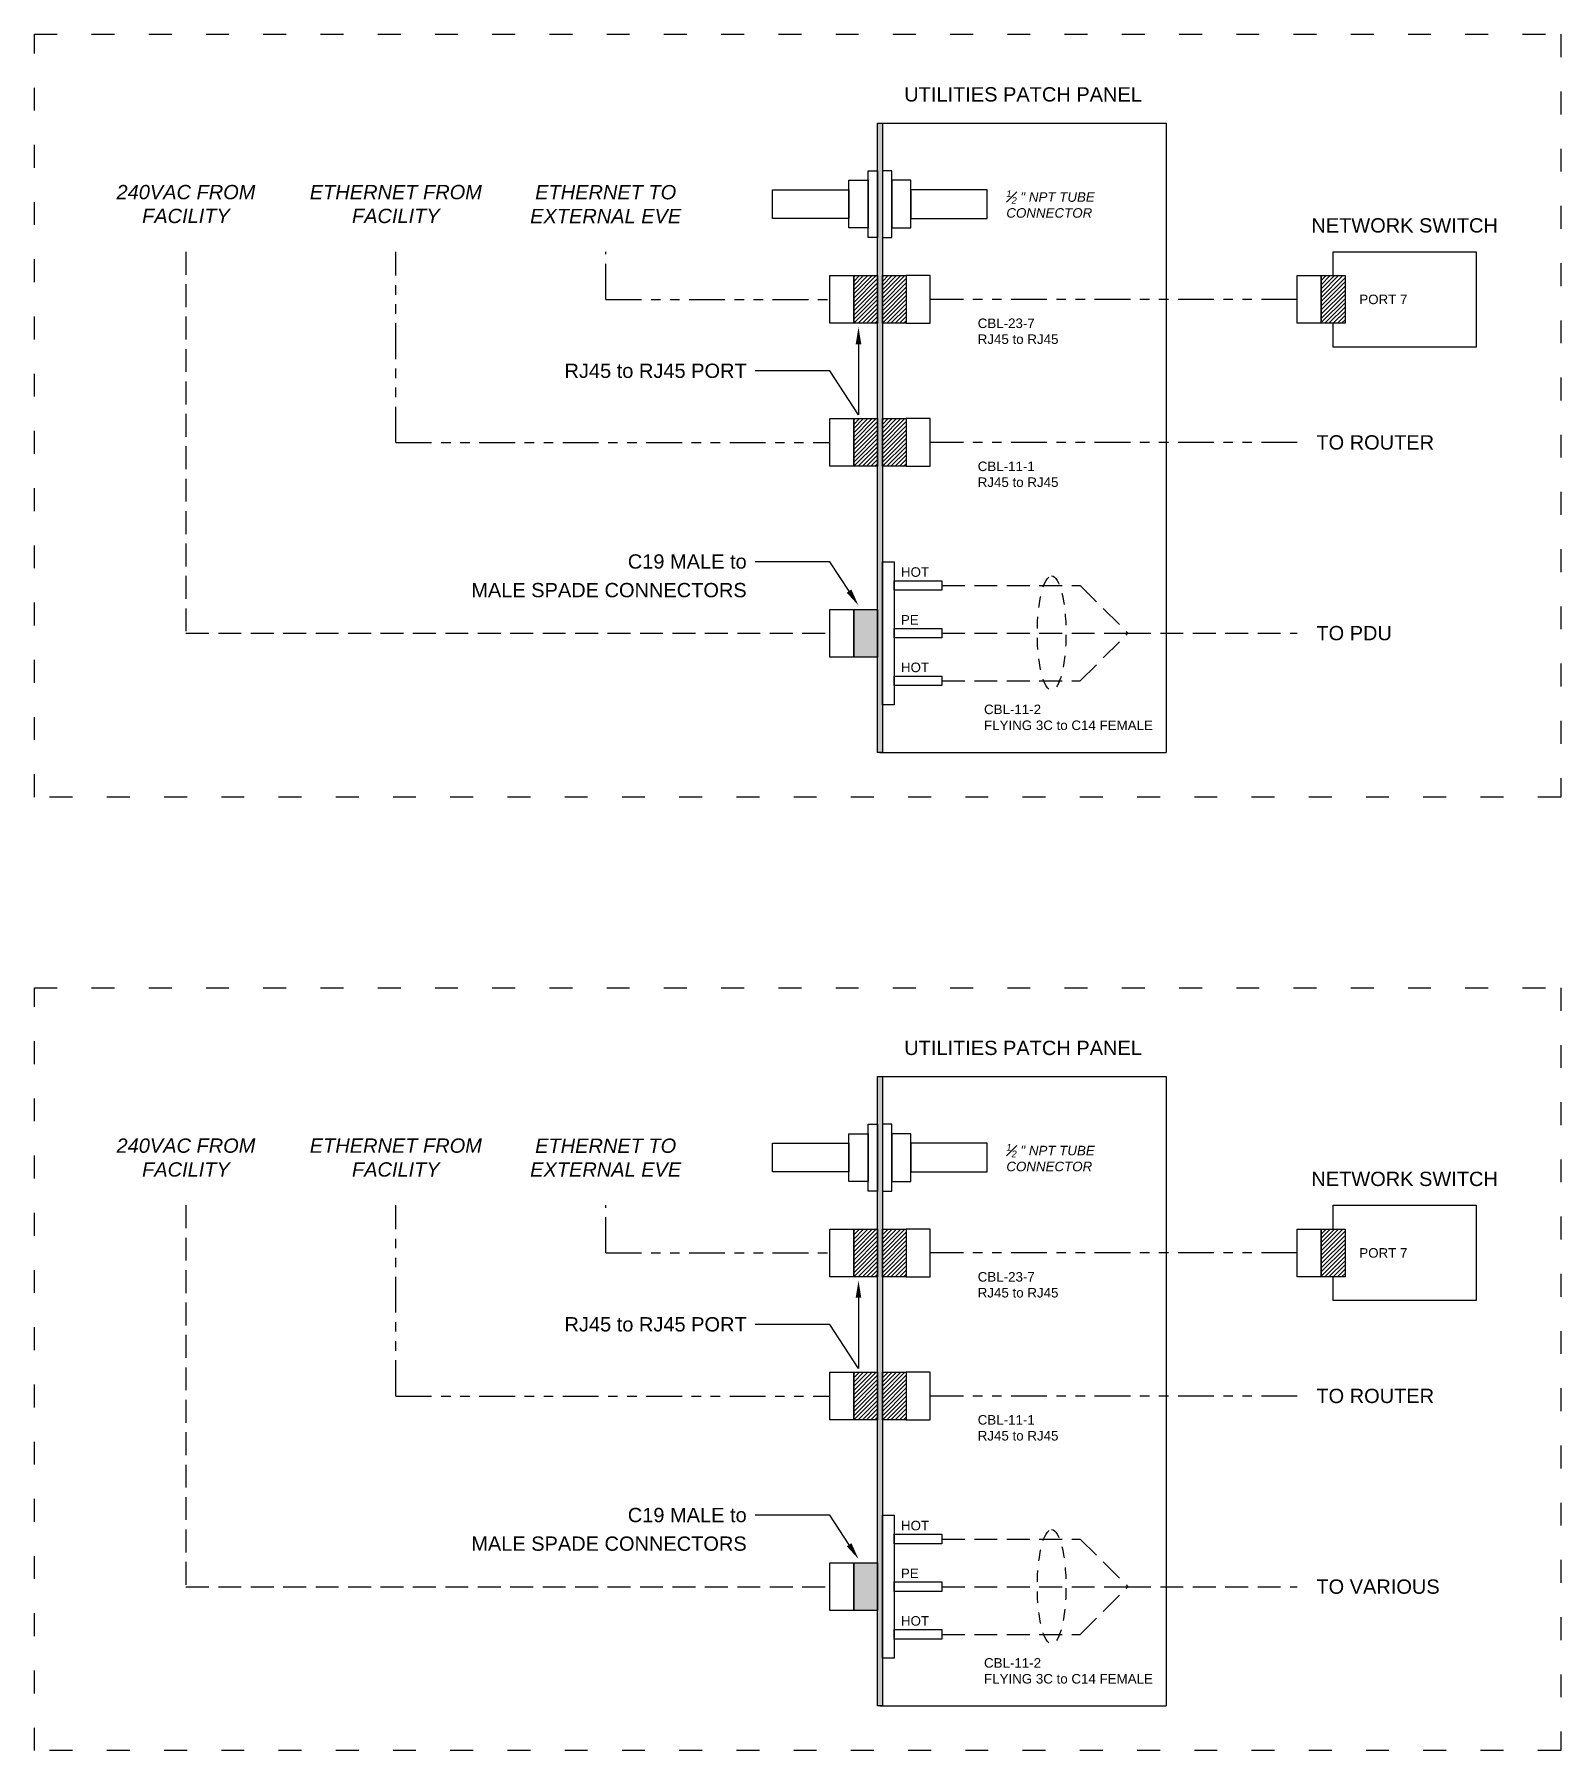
# Model space of a CAD drawing. Header units: inches. Extents: x -10 to 106, y 10 to 28.
# Drawn here: x 10.14 to 26.14, y 9.62 to 27.62 of the extents above; entities that cross this region are included whole.
import ezdxf
from ezdxf import colors
from ezdxf.entities.mleader import LeaderData, LeaderLine
from ezdxf.math import Vec2, Vec3

# ---------------------------------------------------------------- set-up
doc = ezdxf.new("R2010")
doc.units = ezdxf.units.IN
doc.header["$MEASUREMENT"] = 0
for name, pattern in [('ACAD_ISO02W100', [15, 12, -3]), ('ACAD_ISO03W100', [30, 12, -18]), ('PHANTOM', [2.5, 1.25, -0.25, 0.25, -0.25, 0.25, -0.25])]:
    doc.linetypes.add(name, pattern=pattern)
doc.styles.get("Standard").update_dxf_attribs({"font": 'arial.ttf'})

msp = doc.modelspace()

# ---------------------------------------------------------------- texts
at = {"color": 3}
for s, width, insert, char_height, attachment_point in [('{\\C256;UTILITIES PATCH PANEL}', 2.82422, (20.509, 26.99), 0.15, 5), ('\\A1;{\\fArial|b0|i1|c0|p34;\\H0.7x;\\C256;\\S1#2;\\H1.42857x; " NPT TUBE CONNECTOR}', 1.47407, (20.334, 25.84), 0.1, 4), ('{\\C256;NETWORK SWITCH}', 2.71833, (24.509, 25.54), 0.15, 8), ('{\\C256;PORT 7}', 1.47407, (24.034, 24.84), 0.1, 4), ('{\\C256;UTILITIES PATCH PANEL}', 2.82422, (20.509, 16.99), 0.15, 5), ('\\A1;{\\fArial|b0|i1|c0|p34;\\H0.7x;\\C256;\\S1#2;\\H1.42857x; " NPT TUBE CONNECTOR}', 1.47407, (20.334, 15.84), 0.1, 4), ('{\\C256;NETWORK SWITCH}', 2.71833, (24.509, 15.54), 0.15, 8), ('{\\C256;PORT 7}', 1.47407, (24.034, 14.84), 0.1, 4)]:
    msp.add_mtext_dynamic_manual_height_columns(s, width=width, gutter_width=1, heights=[0], dxfattribs=dict(at, insert=insert, char_height=char_height, attachment_point=attachment_point))
at = {"linetype": 'ACAD_ISO02W100', "ltscale": 0.02, "char_height": 0.15, "attachment_point": 5}
for s, insert in [('{\\fArial|b0|i1|c0|p34;240VAC FROM FACILITY}', (11.734, 25.84)), ('{\\fArial|b0|i1|c0|p34;ETHERNET FROM FACILITY}', (13.934, 25.84)), ('{\\fArial|b0|i1|c0|p34;ETHERNET TO EXTERNAL EVE}', (16.134, 25.84)), ('{\\fArial|b0|i1|c0|p34;240VAC FROM FACILITY}', (11.734, 15.84)), ('{\\fArial|b0|i1|c0|p34;ETHERNET FROM FACILITY}', (13.934, 15.84)), ('{\\fArial|b0|i1|c0|p34;ETHERNET TO EXTERNAL EVE}', (16.134, 15.84))]:
    msp.add_mtext_dynamic_manual_height_columns(s, width=2.10541, gutter_width=1, heights=[0], dxfattribs=dict(at, insert=insert))
at = {"color": 3, "width": 4.46392}
for s, insert, char_height, attachment_point in [('{\\C256;CBL-23-7\\PRJ45 to RJ45}', (20.034, 24.64), 0.1, 1), ('{\\C256;TO ROUTER}', (23.584, 23.34), 0.15, 4), ('{\\C256;CBL-11-1\\PRJ45 to RJ45}', (20.034, 23.14), 0.1, 1), ('{\\C256;HOT}', (19.229, 21.93), 0.1, 7), ('{\\C256;PE}', (19.229, 21.43), 0.1, 7), ('{\\C256;TO PDU}', (23.584, 21.34), 0.15, 4), ('{\\C256;HOT}', (19.229, 20.93), 0.1, 7), ('{\\C256;CBL-11-2\\PFLYING 3C to C14 FEMALE}', (20.1, 20.591), 0.1, 1), ('{\\C256;CBL-23-7\\PRJ45 to RJ45}', (20.034, 14.64), 0.1, 1), ('{\\C256;TO ROUTER}', (23.584, 13.34), 0.15, 4), ('{\\C256;CBL-11-1\\PRJ45 to RJ45}', (20.034, 13.14), 0.1, 1), ('{\\C256;HOT}', (19.229, 11.93), 0.1, 7), ('{\\C256;PE}', (19.229, 11.43), 0.1, 7), ('{\\C256;TO VARIOUS}', (23.584, 11.34), 0.15, 4), ('{\\C256;HOT}', (19.229, 10.93), 0.1, 7), ('{\\C256;CBL-11-2\\PFLYING 3C to C14 FEMALE}', (20.1, 10.591), 0.1, 1)]:
    msp.add_mtext(s, dxfattribs=dict(at, insert=insert, char_height=char_height, attachment_point=attachment_point))

# ---------------------------------------------------------------- hatches: boundary and pattern name
h = msp.add_hatch(color=256)
h.dxf.hatch_style = 1
h.paths.add_polyline_path([(18.984, 20.09), (19.034, 20.09), (19.034, 26.69), (18.984, 26.69)])
h = msp.add_hatch()
h.set_pattern_fill('ANSI31', color=5, scale=0.25)
h.set_pattern_definition([(45, (3.339726, 0.84103), (-0.022097087, 0.022097087), [])])
h.paths.add_polyline_path([(18.984, 25.09), (18.734, 25.09), (18.734, 24.59), (18.984, 24.59)])
h = msp.add_hatch()
h.set_pattern_fill('ANSI31', color=5, scale=0.25)
h.set_pattern_definition([(45, (3.639726, 0.84103), (-0.022097087, 0.022097087), [])])
h.paths.add_polyline_path([(19.284, 25.09), (19.034, 25.09), (19.034, 24.59), (19.284, 24.59)])
h = msp.add_hatch()
h.set_pattern_fill('ANSI31', color=5, scale=0.25)
h.set_pattern_definition([(45, (13.489726, 0.84103), (-0.022097087, 0.022097087), [])])
h.paths.add_polyline_path([(23.884, 25.09), (23.634, 25.09), (23.634, 24.59), (23.884, 24.59)])
h = msp.add_hatch()
h.set_pattern_fill('ANSI31', color=5, scale=0.25)
h.set_pattern_definition([(45, (3.339726, -0.65897), (-0.022097087, 0.022097087), [])])
h.paths.add_polyline_path([(18.984, 23.59), (18.734, 23.59), (18.734, 23.09), (18.984, 23.09)])
h = msp.add_hatch()
h.set_pattern_fill('ANSI31', color=5, scale=0.25)
h.set_pattern_definition([(45, (3.639726, -0.65897), (-0.022097087, 0.022097087), [])])
h.paths.add_polyline_path([(19.284, 23.59), (19.034, 23.59), (19.034, 23.09), (19.284, 23.09)])
h = msp.add_hatch(color=1)
h.dxf.hatch_style = 1
h.paths.add_polyline_path([(18.734, 21.09), (18.984, 21.09), (18.984, 21.59), (18.734, 21.59)])
h = msp.add_hatch(color=256)
h.dxf.hatch_style = 1
h.paths.add_polyline_path([(18.984, 10.09), (19.034, 10.09), (19.034, 16.69), (18.984, 16.69)])
h = msp.add_hatch()
h.set_pattern_fill('ANSI31', color=5, scale=0.25)
h.set_pattern_definition([(45, (3.339726, -9.15897), (-0.022097087, 0.022097087), [])])
h.paths.add_polyline_path([(18.984, 15.09), (18.734, 15.09), (18.734, 14.59), (18.984, 14.59)])
h = msp.add_hatch()
h.set_pattern_fill('ANSI31', color=5, scale=0.25)
h.set_pattern_definition([(45, (3.639726, -9.15897), (-0.022097087, 0.022097087), [])])
h.paths.add_polyline_path([(19.284, 15.09), (19.034, 15.09), (19.034, 14.59), (19.284, 14.59)])
h = msp.add_hatch()
h.set_pattern_fill('ANSI31', color=5, scale=0.25)
h.set_pattern_definition([(45, (13.489726, -9.15897), (-0.022097087, 0.022097087), [])])
h.paths.add_polyline_path([(23.884, 15.09), (23.634, 15.09), (23.634, 14.59), (23.884, 14.59)])
h = msp.add_hatch()
h.set_pattern_fill('ANSI31', color=5, scale=0.25)
h.set_pattern_definition([(45, (3.339726, -10.65897), (-0.022097087, 0.022097087), [])])
h.paths.add_polyline_path([(18.984, 13.59), (18.734, 13.59), (18.734, 13.09), (18.984, 13.09)])
h = msp.add_hatch()
h.set_pattern_fill('ANSI31', color=5, scale=0.25)
h.set_pattern_definition([(45, (3.639726, -10.65897), (-0.022097087, 0.022097087), [])])
h.paths.add_polyline_path([(19.284, 13.59), (19.034, 13.59), (19.034, 13.09), (19.284, 13.09)])
h = msp.add_hatch(color=1)
h.dxf.hatch_style = 1
h.paths.add_polyline_path([(18.734, 11.09), (18.984, 11.09), (18.984, 11.59), (18.734, 11.59)])

# ---------------------------------------------------------------- linework, layer by layer
for p, q in [((19.009, 26.69), (22.009, 26.69)), ((22.009, 26.69), (22.009, 20.09)), ((23.759, 25.09), (23.759, 25.34)), ((23.759, 25.34), (25.259, 25.34)), ((25.259, 25.34), (25.259, 24.34)), ((23.759, 24.34), (23.759, 24.59)), ((25.259, 24.34), (23.759, 24.34)), ((19.009, 20.09), (22.009, 20.09)), ((19.009, 16.69), (22.009, 16.69)), ((22.009, 16.69), (22.009, 10.09)), ((23.759, 15.09), (23.759, 15.34)), ((23.759, 15.34), (25.259, 15.34)), ((25.259, 15.34), (25.259, 14.34)), ((23.759, 14.34), (23.759, 14.59)), ((25.259, 14.34), (23.759, 14.34)), ((19.009, 10.09), (22.009, 10.09))]:
    msp.add_line(p, q)
at = {"color": 1, "linetype": 'ACAD_ISO02W100', "ltscale": 0.02}
for p, q in [((11.734, 25.34), (11.734, 21.34)), ((19.659, 21.84), (21.109, 21.84)), ((21.109, 21.84), (21.609, 21.34)), ((11.734, 21.34), (18.484, 21.34)), ((19.659, 21.34), (21.609, 21.34)), ((21.109, 20.84), (21.609, 21.34)), ((21.609, 21.34), (23.384, 21.34)), ((19.659, 20.84), (21.109, 20.84)), ((11.734, 15.34), (11.734, 11.34)), ((19.659, 11.84), (21.109, 11.84)), ((21.109, 11.84), (21.609, 11.34)), ((11.734, 11.34), (18.484, 11.34)), ((19.659, 11.34), (21.609, 11.34)), ((21.109, 10.84), (21.609, 11.34)), ((21.609, 11.34), (23.384, 11.34)), ((19.659, 10.84), (21.109, 10.84))]:
    msp.add_line(p, q, dxfattribs=at)
at = {"color": 5, "linetype": 'PHANTOM', "ltscale": 0.3}
for p, q in [((13.934, 23.34), (13.934, 25.34)), ((16.134, 24.84), (16.134, 25.34)), ((16.134, 24.84), (18.484, 24.84)), ((23.384, 24.84), (19.534, 24.84)), ((13.934, 23.34), (18.484, 23.34)), ((23.384, 23.34), (19.534, 23.34)), ((13.934, 13.34), (13.934, 15.34)), ((16.134, 14.84), (16.134, 15.34)), ((16.134, 14.84), (18.484, 14.84)), ((23.384, 14.84), (19.534, 14.84)), ((13.934, 13.34), (18.484, 13.34)), ((23.384, 13.34), (19.534, 13.34))]:
    msp.add_line(p, q, dxfattribs=at)
at = {"linetype": 'ACAD_ISO03W100', "ltscale": 0.02}
for points in [[(10.145, 27.621), (26.145, 27.621), (26.145, 19.621), (10.145, 19.621)], [(10.145, 17.621), (26.145, 17.621), (26.145, 9.621), (10.145, 9.621)]]:
    msp.add_lwpolyline(points, close=True, dxfattribs=at)
for points in [[(18.984, 26.69), (19.034, 26.69), (19.034, 20.09), (18.984, 20.09)], [(18.884, 26.19), (18.984, 26.19), (18.984, 25.49), (18.884, 25.49)], [(19.134, 26.19), (19.034, 26.19), (19.034, 25.49), (19.134, 25.49)], [(18.684, 25.69), (17.884, 25.69), (17.884, 25.99), (18.684, 25.99)], [(18.684, 26.09), (18.884, 26.09), (18.884, 25.59), (18.684, 25.59)], [(19.334, 26.09), (19.134, 26.09), (19.134, 25.59), (19.334, 25.59)], [(19.334, 25.69), (20.134, 25.69), (20.134, 25.99), (19.334, 25.99)], [(18.984, 16.69), (19.034, 16.69), (19.034, 10.09), (18.984, 10.09)], [(18.684, 16.09), (18.884, 16.09), (18.884, 15.59), (18.684, 15.59)], [(18.884, 16.19), (18.984, 16.19), (18.984, 15.49), (18.884, 15.49)], [(19.134, 16.19), (19.034, 16.19), (19.034, 15.49), (19.134, 15.49)], [(19.334, 16.09), (19.134, 16.09), (19.134, 15.59), (19.334, 15.59)], [(18.684, 15.69), (17.884, 15.69), (17.884, 15.99), (18.684, 15.99)], [(19.334, 15.69), (20.134, 15.69), (20.134, 15.99), (19.334, 15.99)]]:
    msp.add_lwpolyline(points, close=True)
at = {"color": 5}
for points in [[(18.484, 25.09), (18.734, 25.09), (18.734, 24.59), (18.484, 24.59)], [(18.734, 25.09), (18.984, 25.09), (18.984, 24.59), (18.734, 24.59)], [(19.034, 25.09), (19.284, 25.09), (19.284, 24.59), (19.034, 24.59)], [(19.534, 25.09), (19.284, 25.09), (19.284, 24.59), (19.534, 24.59)], [(23.384, 25.09), (23.634, 25.09), (23.634, 24.59), (23.384, 24.59)], [(23.634, 25.09), (23.884, 25.09), (23.884, 24.59), (23.634, 24.59)], [(18.484, 23.59), (18.734, 23.59), (18.734, 23.09), (18.484, 23.09)], [(18.734, 23.59), (18.984, 23.59), (18.984, 23.09), (18.734, 23.09)], [(19.034, 23.59), (19.284, 23.59), (19.284, 23.09), (19.034, 23.09)], [(19.534, 23.59), (19.284, 23.59), (19.284, 23.09), (19.534, 23.09)], [(18.484, 15.09), (18.734, 15.09), (18.734, 14.59), (18.484, 14.59)], [(18.734, 15.09), (18.984, 15.09), (18.984, 14.59), (18.734, 14.59)], [(19.034, 15.09), (19.284, 15.09), (19.284, 14.59), (19.034, 14.59)], [(19.534, 15.09), (19.284, 15.09), (19.284, 14.59), (19.534, 14.59)], [(23.384, 15.09), (23.634, 15.09), (23.634, 14.59), (23.384, 14.59)], [(23.634, 15.09), (23.884, 15.09), (23.884, 14.59), (23.634, 14.59)], [(18.484, 13.59), (18.734, 13.59), (18.734, 13.09), (18.484, 13.09)], [(18.734, 13.59), (18.984, 13.59), (18.984, 13.09), (18.734, 13.09)], [(19.034, 13.59), (19.284, 13.59), (19.284, 13.09), (19.034, 13.09)], [(19.534, 13.59), (19.284, 13.59), (19.284, 13.09), (19.534, 13.09)]]:
    msp.add_lwpolyline(points, close=True, dxfattribs=at)
at = {"color": 1}
for points in [[(19.034, 22.09), (19.159, 22.09), (19.159, 20.59), (19.034, 20.59)], [(19.159, 21.89), (19.659, 21.89), (19.659, 21.79), (19.159, 21.79)], [(18.484, 21.59), (18.734, 21.59), (18.734, 21.09), (18.484, 21.09)], [(18.734, 21.59), (18.984, 21.59), (18.984, 21.09), (18.734, 21.09)], [(19.159, 21.39), (19.659, 21.39), (19.659, 21.29), (19.159, 21.29)], [(19.159, 20.89), (19.659, 20.89), (19.659, 20.79), (19.159, 20.79)], [(19.034, 12.09), (19.159, 12.09), (19.159, 10.59), (19.034, 10.59)], [(19.159, 11.89), (19.659, 11.89), (19.659, 11.79), (19.159, 11.79)], [(18.484, 11.59), (18.734, 11.59), (18.734, 11.09), (18.484, 11.09)], [(18.734, 11.59), (18.984, 11.59), (18.984, 11.09), (18.734, 11.09)], [(19.159, 11.39), (19.659, 11.39), (19.659, 11.29), (19.159, 11.29)], [(19.159, 10.89), (19.659, 10.89), (19.659, 10.79), (19.159, 10.79)]]:
    msp.add_lwpolyline(points, close=True, dxfattribs=at)
at = {"linetype": 'ACAD_ISO02W100', "ltscale": 0.01}
for centre in [(20.809, 21.34), (20.809, 11.34)]:
    msp.add_ellipse(centre, major_axis=(0, 0.6), ratio=0.25, dxfattribs=at)

msp.set_redraw_order([(e.dxf.handle, doc.entitydb.next_handle()) for e in msp.query("TEXT MTEXT ATTDEF DIMENSION ARC_DIMENSION")])  # texts and dimensions are drawn at this point

# ---------------------------------------------------------------- leaders
ml = msp.add_multileader_mtext('Standard')
ml.set_content('\\pxsm1.2;RJ45 to RJ45 PORT', color=256)
ml.set_leader_properties()
ml.build(insert=Vec2(0, 0))
ml.multileader.update_dxf_attribs({"dogleg_length": 0.36, "arrow_head_size": 0.18})
ctx = ml.context
ctx.base_point, ctx.char_height, ctx.arrow_head_size, ctx.landing_gap_size, ctx.plane_origin = Vec3(15.632, 24.09), 0.15, 0.18, 0.09, Vec3(21.245, 25.633)
ctx.text_align_type = 2
notes = []
notes.append((ctx, [(0, (1, 1, 0), (18.484, 24.09), (-1, 0), 0.783, [(1, [(18.784, 24.55), (18.784, 23.63)], 0, [])])]))
ctx.mtext.insert, ctx.mtext.width, ctx.mtext.alignment, ctx.mtext.flow_direction = Vec3(17.612, 24.167), 2.05804, 3, 5
ml = msp.add_multileader_mtext('Standard')
ml.set_content('\\pxsm1.2;C19 MALE to \\PMALE SPADE CONNECTORS ', color=256)
ml.set_leader_properties()
ml.build(insert=Vec2(0, 0))
ml.multileader.update_dxf_attribs({"dogleg_length": 0.36, "arrow_head_size": 0.18})
ctx = ml.context
ctx.base_point, ctx.char_height, ctx.arrow_head_size, ctx.landing_gap_size, ctx.plane_origin = Vec3(14.66, 22.09), 0.15, 0.18, 0.09, Vec3(21.245, 23.633)
ctx.text_align_type = 2
notes.append((ctx, [(0, (1, 1, 0), (18.484, 22.09), (-1, 0), 0.783, [(1, [(18.784, 21.63)], 0, [])])]))
ctx.mtext.insert, ctx.mtext.width, ctx.mtext.alignment, ctx.mtext.flow_direction = Vec3(17.612, 22.167), 3.33288, 3, 5
ml = msp.add_multileader_mtext('Standard')
ml.set_content('\\pxsm1.2;RJ45 to RJ45 PORT', color=256)
ml.set_leader_properties()
ml.build(insert=Vec2(0, 0))
ml.multileader.update_dxf_attribs({"dogleg_length": 0.36, "arrow_head_size": 0.18})
ctx = ml.context
ctx.base_point, ctx.char_height, ctx.arrow_head_size, ctx.landing_gap_size, ctx.plane_origin = Vec3(15.632, 14.09), 0.15, 0.18, 0.09, Vec3(21.245, 15.633)
ctx.text_align_type = 2
notes.append((ctx, [(0, (1, 1, 0), (18.484, 14.09), (-1, 0), 0.783, [(1, [(18.784, 14.55), (18.784, 13.63)], 0, [])])]))
ctx.mtext.insert, ctx.mtext.width, ctx.mtext.alignment, ctx.mtext.flow_direction = Vec3(17.612, 14.167), 2.05804, 3, 5
ml = msp.add_multileader_mtext('Standard')
ml.set_content('\\pxsm1.2;C19 MALE to \\PMALE SPADE CONNECTORS ', color=256)
ml.set_leader_properties()
ml.build(insert=Vec2(0, 0))
ml.multileader.update_dxf_attribs({"dogleg_length": 0.36, "arrow_head_size": 0.18})
ctx = ml.context
ctx.base_point, ctx.char_height, ctx.arrow_head_size, ctx.landing_gap_size, ctx.plane_origin = Vec3(14.66, 12.09), 0.15, 0.18, 0.09, Vec3(21.245, 13.633)
ctx.text_align_type = 2
notes.append((ctx, [(0, (1, 1, 0), (18.484, 12.09), (-1, 0), 0.783, [(1, [(18.784, 11.63)], 0, [])])]))
ctx.mtext.insert, ctx.mtext.width, ctx.mtext.alignment, ctx.mtext.flow_direction = Vec3(17.612, 12.167), 3.33288, 3, 5
for ctx, leaders in notes:
    for number, flags, end, landing, length, lines in leaders:
        leader = LeaderData()
        leader.index, (leader.has_last_leader_line, leader.has_dogleg_vector, leader.attachment_direction) = number, flags
        leader.last_leader_point, leader.dogleg_vector, leader.dogleg_length = Vec3(end), Vec3(landing), length
        for number, points, colour, breaks in lines:
            line = LeaderLine()
            line.index, line.vertices, line.color, line.breaks = number, Vec3.list(points), colors.encode_raw_color(colour), breaks
            leader.lines.append(line)
        ctx.leaders.append(leader)

doc.saveas('drawing.dxf')
